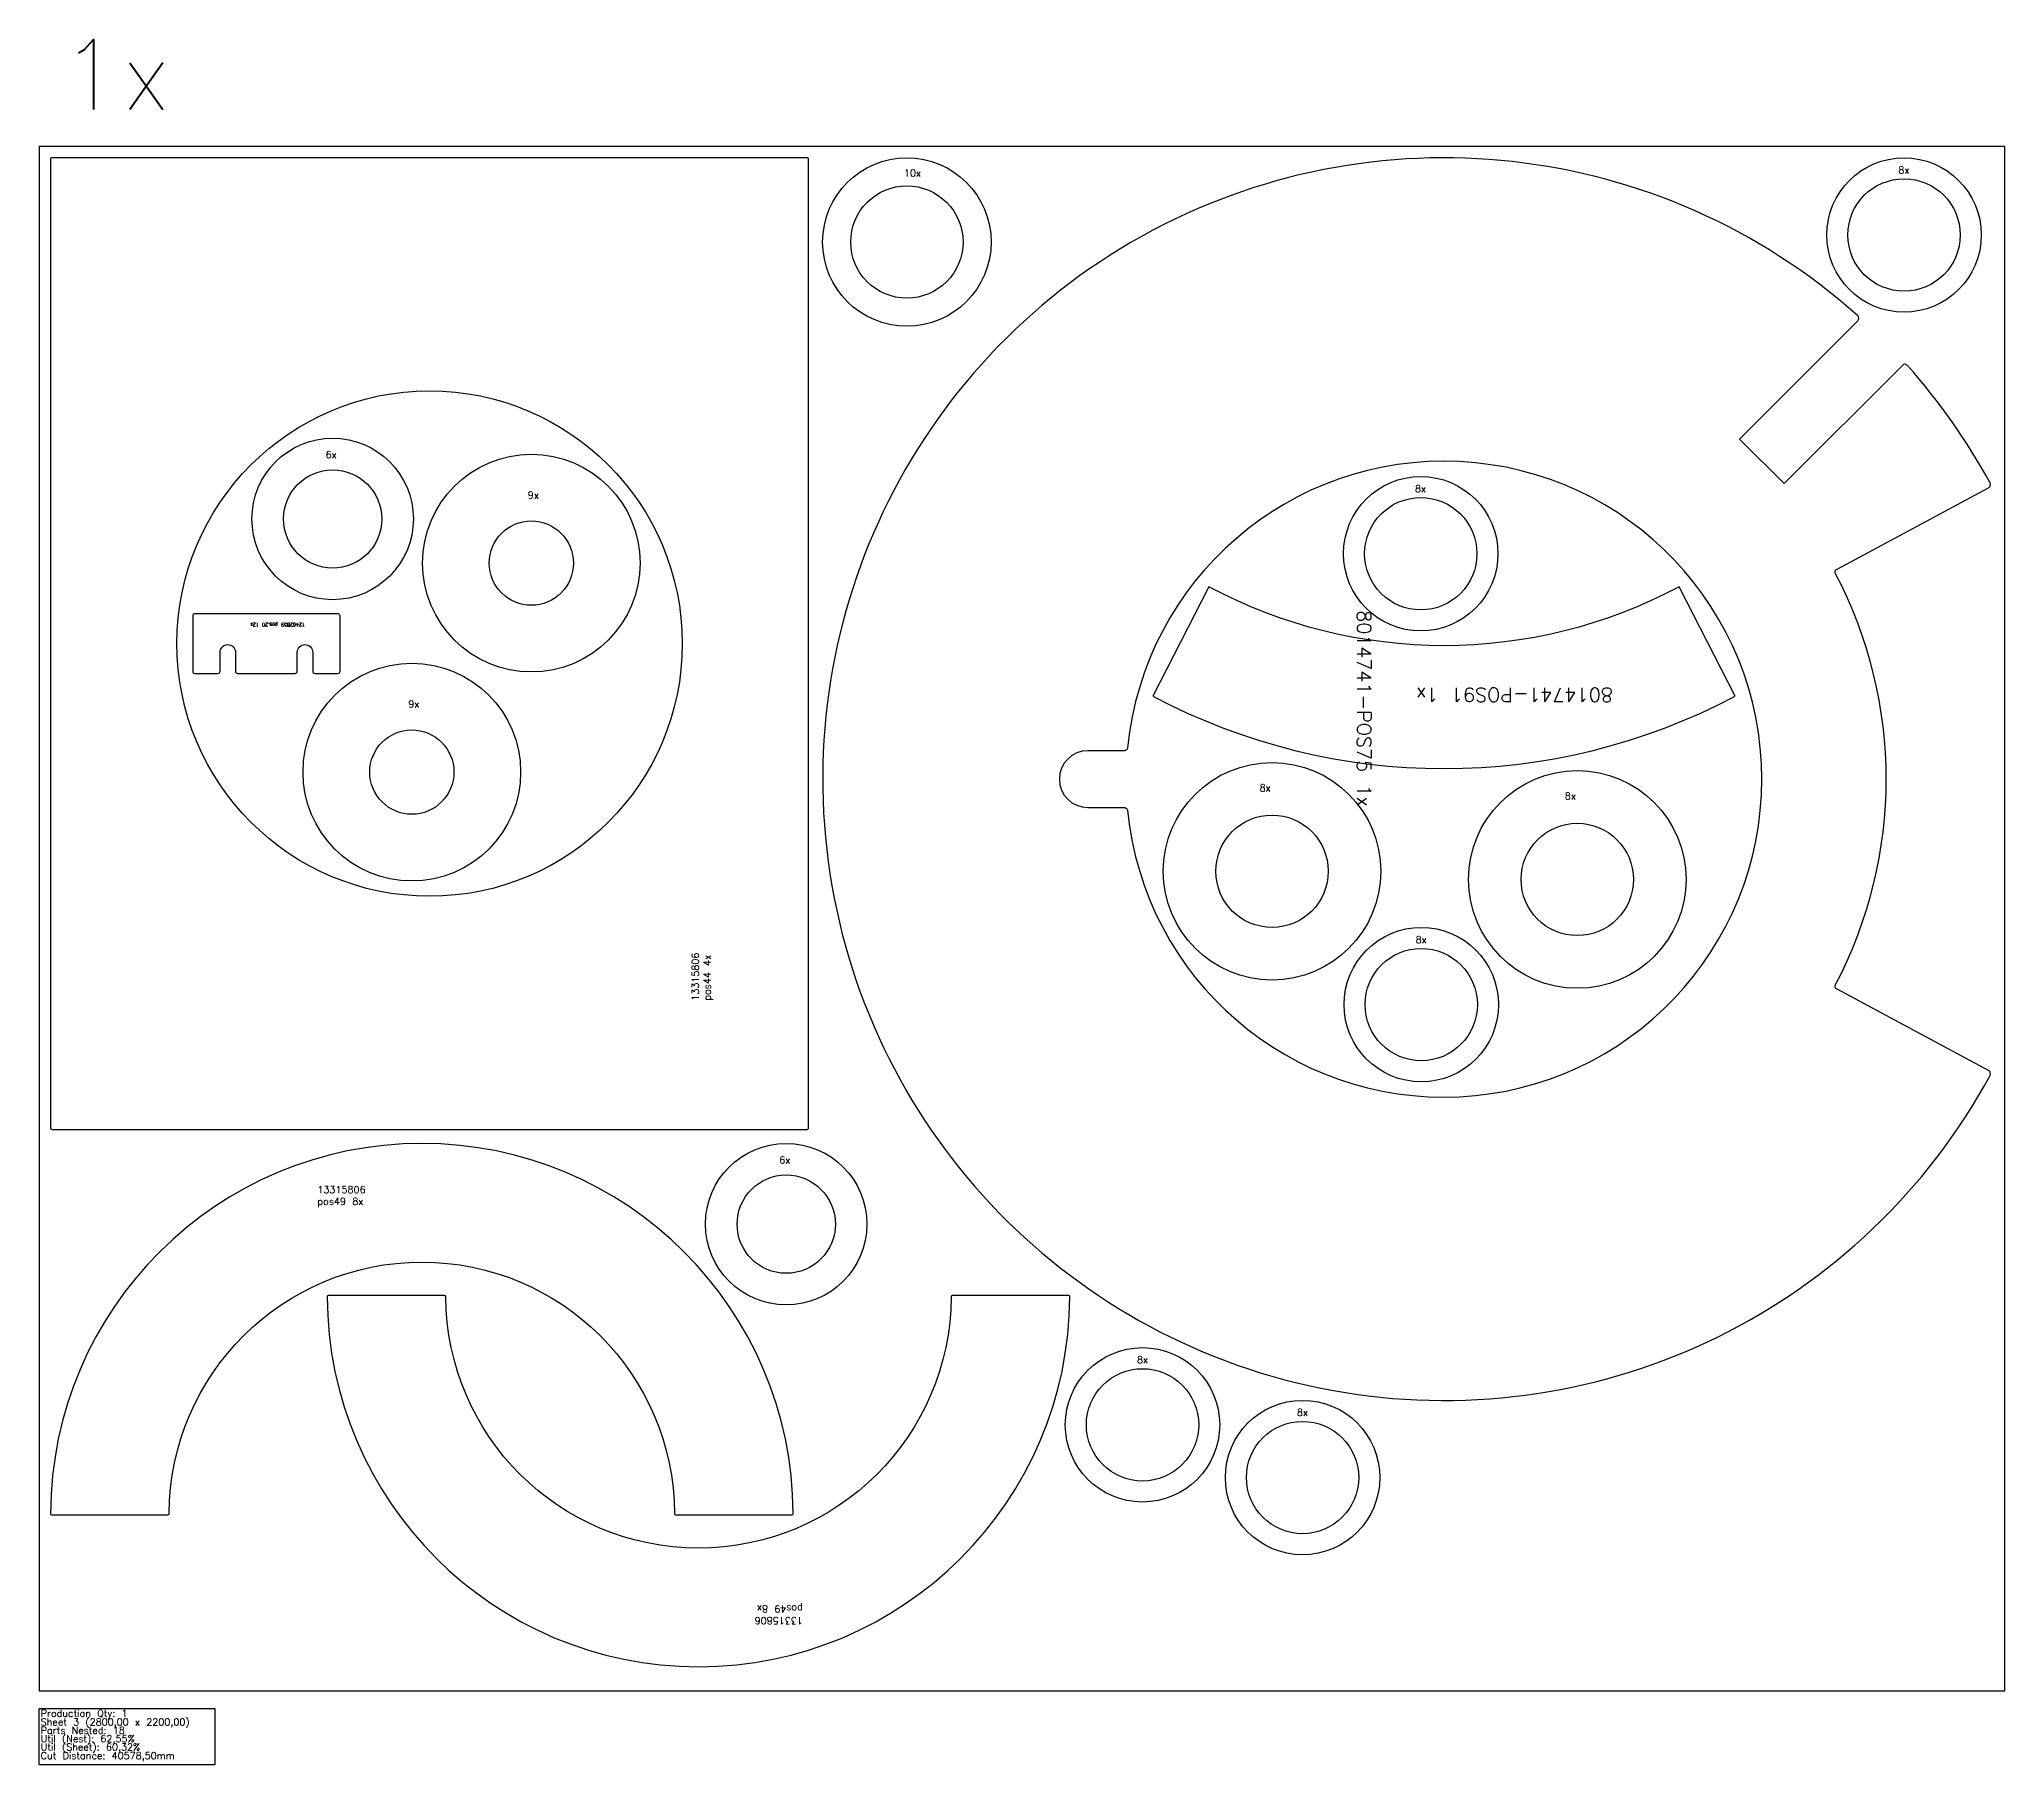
# Model space of a CAD drawing. Header units: millimetres. Extents: x 0 to 10914, y -105 to 2376.
# Drawn here: x 5220 to 8020, y -105 to 2353 of the extents above; entities that cross this region are included whole.
import ezdxf

# ---------------------------------------------------------------- set-up
doc = ezdxf.new("R2010")
doc.units = ezdxf.units.MM
for name, color, linetype in [('--NestedParts--', 7, 'Continuous'), ('sheet', 24, 'Continuous'), ('Stats', 7, 'Continuous'), ('Texto', 7, 'Continuous')]:
    doc.layers.add(name, color=color, linetype=linetype)
doc.styles.get("Standard").update_dxf_attribs({"font": 'txt.shx'})

msp = doc.modelspace()

# ---------------------------------------------------------------- texts
at = {"insert": (5250.3, 2352.7), "char_height": 100, "attachment_point": 1}
msp.add_mtext('1x', dxfattribs=at)
at = {"layer": 'Stats', "color": 60}
for s, p in [('Production Qty: 1', (5222, -37)), ('Sheet 3 (2800,00 x 2200,00)', (5222, -49)), ('Parts Nested: 18', (5222, -61)), ('Util (Nest): 62,55%', (5222, -73)), ('Util (Sheet): 60,32%', (5222, -85)), ('Cut Distance: 40578,50mm', (5222, -97))]:
    msp.add_text(s, height=10, dxfattribs=at).set_placement(p)
at = {"layer": 'Texto', "color": 3, "char_height": 10, "attachment_point": 1}
for s, insert, width in [('10x', (6451.9, 2167.3), 32.267), ('8x', (7868.6, 2171.6), 32.267), ('6x', (5627.9, 1766), 32.267), ('9x', (5915.9, 1708.4), 32.267), ('8x', (7180, 1717.6), 32.267), ('9x', (5745.6, 1410.7), 32.267), ('8x', (6958.4, 1291.5), 32.267), ('8x', (7393.3, 1280), 32.267), ('8x', (7180.7, 1075.3), 32.267), ('6x', (6274.1, 761.5), 32.267), ('13315806\\Ppos49 8x', (5616.2, 719.2), 336.947), ('8x', (6783.7, 476.8), 32.267), ('8x', (7011.6, 401.7), 32.267)]:
    msp.add_mtext(s, dxfattribs=dict(at, insert=insert, width=width))
at = {"layer": 'Texto', "color": 3, "attachment_point": 1}
for s, insert, char_height, width, rotation in [('12462859 pos.20 12x', (5598.5, 1516.3), 5, 163.46, 180), ('8014741-POS75 1x', (7117.4, 1539.4), 20, 523.731, 270), ('8014741-POS91 1x', (7461.8, 1408.8), 20, 523.731, 180), ('13315806\\Ppos44 4x', (6149.8, 983.2), 10, 336.947, 90), ('13315806\\Ppos49 8x', (6307.8, 95.3), 10, 336.947, 180)]:
    msp.add_mtext(s, dxfattribs=dict(at, insert=insert, char_height=char_height, width=width, rotation=rotation))

# ---------------------------------------------------------------- linework, layer by layer
at = {"layer": '--NestedParts--', "color": 7}
for points in [[(6316, 2182, 0.414214), (6314, 2184), (5238, 2184, 0.414214), (5236, 2182), (5236, 802, 0.414214), (5238, 800), (6314, 800, 0.414214), (6316, 802)], [(7999.1, 1720.8, 0.057964), (7881.5, 1888.1, 0.430964), (7874.2, 1888.3), (7705.7, 1719.8), (7642.1, 1783.4), (7810.6, 1951.9, 0.430964), (7810.4, 1959.2, 2.874416), (7999.1, 876.9, 0.415612), (7997.1, 883.7), (7781.1, 999.5, -0.411541), (7779.1, 1006.2, 0.246331), (7779.1, 1591.5, -0.411541), (7781.1, 1598.2), (7997.1, 1714, 0.415612)], [(6713.7, 1258.4), (6765.9, 1258.4, -0.385643), (6770.4, 1254.3, 20.284033), (6770.4, 1343.4, -0.385643), (6765.9, 1339.4), (6713.7, 1339.4, 0.999999)], [(6806.2, 1417.3, 0.249), (7636.2, 1417.3), (7556.2, 1573, -0.250749), (6886.2, 1573)], [(5474.5, 1449.5, 0.414214), (5477.5, 1452.5), (5477.5, 1479.5, -0.999998), (5499.5, 1479.5), (5499.5, 1452.5, 0.414214), (5502.5, 1449.5), (5584.5, 1449.5, 0.414214), (5587.5, 1452.5), (5587.5, 1479.5, -0.999998), (5609.5, 1479.5), (5609.5, 1452.5, 0.414214), (5612.5, 1449.5), (5645.5, 1449.5, 0.414214), (5648.5, 1452.5), (5648.5, 1531.5, 0.414214), (5645.5, 1534.5), (5441.5, 1534.5, 0.414214), (5438.5, 1531.5), (5438.5, 1452.5, 0.414214), (5441.5, 1449.5)], [(5403, 250.9, 0.412596), (5405, 252.9, -0.99449), (6125, 252.9, 0.412596), (6127, 250.9), (6292, 250.9, 0.415326), (6294, 252.9, 0.996212), (5236, 252.9, 0.415326), (5238, 250.9)], [(6521.1, 563.5, 0.412596), (6519.1, 561.6, -0.99449), (5799.1, 561.6, 0.412596), (5797.1, 563.5), (5632.1, 563.5, 0.415326), (5630.1, 561.5, 0.996212), (6688.1, 561.5, 0.415326), (6686.1, 563.5)]]:
    msp.add_lwpolyline(points, format="xyb", close=True, dxfattribs=at)
for centre, radius in [((6456, 2064), 120), ((7876.6, 2074), 110), ((6456, 2064), 80), ((7876.6, 2074), 80), ((5776, 1492), 360), ((5637.9, 1669.5), 115), ((5637.9, 1669.5), 70), ((5921, 1606.6), 155), ((7188.1, 1620), 110), ((7188.1, 1620), 80), ((5921, 1606.6), 60), ((5750.7, 1308.9), 155), ((5750.7, 1308.9), 60), ((6976.2, 1167.6), 155), ((7411.1, 1156), 155), ((6976.2, 1167.6), 80), ((7411.1, 1156), 80), ((7188.8, 977.7), 110), ((7188.8, 977.7), 80), ((6284.1, 665), 115), ((6284.1, 665), 70), ((6791.7, 379.1), 110), ((6791.7, 379.1), 80), ((7019.7, 304), 110), ((7019.7, 304), 80)]:
    msp.add_circle(centre, radius, dxfattribs=at)
at = {"layer": 'sheet', "color": 7}
msp.add_lwpolyline([(5220, 0), (8020, 0), (8020, 2200), (5220, 2200)], close=True, dxfattribs=at)
at = {"layer": 'Stats', "color": 151}
msp.add_lwpolyline([(5220, -25), (5470, -25), (5470, -105), (5220, -105), (5220, -25)], close=True, dxfattribs=at)

msp.set_redraw_order([(e.dxf.handle, doc.entitydb.next_handle()) for e in msp.query("TEXT MTEXT ATTDEF DIMENSION ARC_DIMENSION")])  # texts and dimensions are drawn at this point

doc.saveas('drawing.dxf')
